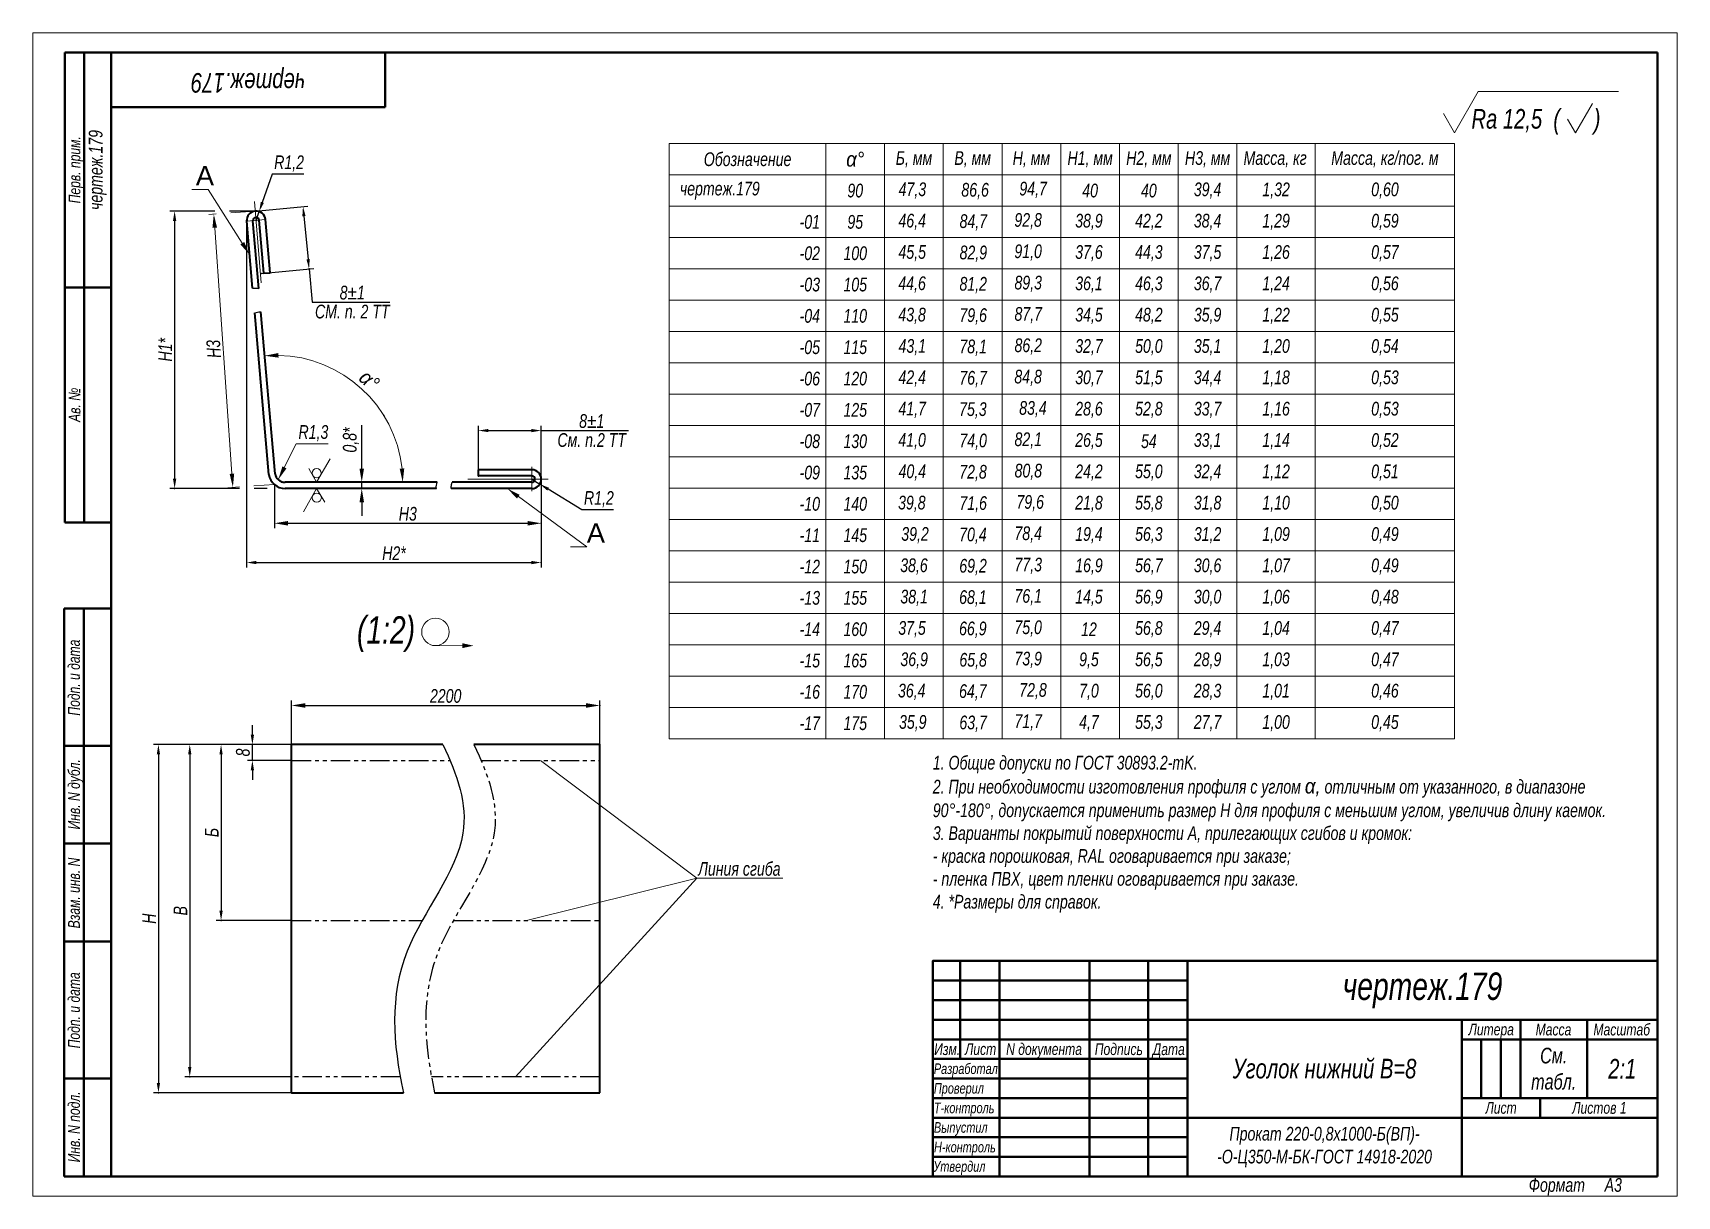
# Model space of a CAD drawing. Header units: millimetres. Extents: x 17332 to 18224, y 974 to 2042.
# Drawn here: x 17771 to 18191, y 973.7 to 1270.7 of the extents above; entities outside this region: 3.
import ezdxf
from ezdxf import colors
from ezdxf.entities.mleader import LeaderData, LeaderLine
from ezdxf.math import Vec2, Vec3

# ---------------------------------------------------------------- set-up
doc = ezdxf.new("R2010")
doc.units = ezdxf.units.MM
doc.linetypes.add('LT_04', pattern=[20, 10, -2, 2, -2, 2, -2])
doc.layers.add('Layer_01', color=7, linetype='Continuous', plot=False)
for name, color, linetype, lineweight in [('Layer_04', 1, 'Continuous', 15), ('Layer_08', 5, 'Continuous', 13), ('Layer_09', 1, 'Continuous', 15), ('Layer_10', 82, 'Continuous', 13), ('Layer_12', 7, 'Continuous', 35), ('Layer_13', 6, 'Continuous', 13), ('Layer_14', 7, 'Continuous', 40)]:
    doc.layers.add(name, color=color, linetype=linetype, lineweight=lineweight)
doc.layers.add('Layer_05', color=6, linetype='Continuous')
doc.styles.get("Standard").update_dxf_attribs({"font": 'arial.ttf'})
doc.styles.add('Style_01', font='ARIALNI.TTF', dxfattribs={"width": 0.9, "height": 3.5})
doc.dimstyles.new('DimStyle_02', dxfattribs={"dimtxt": 3.5, "dimasz": 2.5, "dimexe": 1.25, "dimexo": 0, "dimtad": 1, "dimlfac": 2, "dimtxsty": 'Style_01', "dimcen": 2.5, "dimazin": 3, "dimtfac": 1, "dimtmove": 0, "dimatfit": 3})
doc.dimstyles.new('DimStyle_03', dxfattribs={"dimtxt": 3.5, "dimasz": 3.5, "dimexe": 1.25, "dimexo": 0, "dimtad": 1, "dimdec": 1, "dimlfac": 0.5, "dimtxsty": 'Style_01', "dimcen": 2.5, "dimazin": 3, "dimtfac": 1, "dimtdec": 1, "dimtmove": 0, "dimatfit": 3})
doc.dimstyles.new('DimStyle_04', dxfattribs={"dimtxt": 3.5, "dimasz": 2.5, "dimexe": 1.25, "dimexo": 0, "dimtad": 1, "dimdec": 1, "dimlfac": 0.5, "dimtxsty": 'Style_01', "dimcen": 2.5, "dimazin": 3, "dimtfac": 1, "dimtdec": 1, "dimtmove": 0, "dimatfit": 3})

msp = doc.modelspace()

# ---------------------------------------------------------------- texts
at = {"layer": 'Layer_04', "width": 37, "attachment_point": 5, "style": 'Style_01'}
for insert, char_height in [((17332.1933, 2042.0139), 3.5), ((18224.2848, 2042.1257), 3.5), ((17783.6432, 2040.6257), 6)]:
    msp.add_mtext('{\\fCalibri|b0|i0|c204;\\c0;^J', dxfattribs=dict(at, insert=insert, char_height=char_height))
at = {"layer": 'Layer_04', "insert": (17842.6951, 1168.5183), "char_height": 3.5, "attachment_point": 5, "style": 'Style_01'}
msp.add_mtext('R1,3', dxfattribs=at)
at = {"layer": 'Layer_08', "style": 'Style_01', "width": 0.9}
for s, height, p in [('Rа 12,5  (      )', 5, (18138.5152, 1246.3011)), ('47,3', 3.5, (17992.1872, 1229.0666)), ('86,6', 3.5, (18008.2152, 1228.9273)), ('94,7', 3.5, (18023.0324, 1229.2402)), ('46,4', 3.5, (17992.1436, 1221.0666)), ('84,7', 3.5, (18007.7556, 1220.9273)), ('92,8', 3.5, (18021.7579, 1221.2402)), ('45,5', 3.5, (17992.1436, 1213.0666)), ('82,9', 3.5, (18007.7665, 1212.9273)), ('91,0', 3.5, (18021.7579, 1213.2402)), ('44,6', 3.5, (17992.1133, 1205.068)), ('81,2', 3.5, (18007.7279, 1204.9273)), ('89,3', 3.5, (18021.7749, 1205.2402)), ('43,8', 3.5, (17992.1133, 1197.0666)), ('79,6', 3.5, (18007.7194, 1196.9273)), ('87,7', 3.5, (18021.7858, 1197.2402)), ('43,1', 3.5, (17992.1678, 1189.0666)), ('78,1', 3.5, (18007.7194, 1188.9273)), ('86,2', 3.5, (18021.7858, 1189.2402)), ('42,4', 3.5, (17992.1436, 1181.0666)), ('76,7', 3.5, (18007.7037, 1180.9287)), ('84,8', 3.5, (18021.7579, 1181.2402)), ('41,7', 3.5, (17992.1335, 1173.0801)), ('75,3', 3.5, (18007.6407, 1172.9273)), ('83,4', 3.5, (18022.9888, 1173.2402)), ('41,0', 3.5, (17992.1133, 1165.0666)), ('74,0', 3.5, (18007.7194, 1164.9273)), ('82,1', 3.5, (18021.7858, 1165.2402)), ('40,4', 3.5, (17992.1763, 1157.0666)), ('72,8', 3.5, (18007.6843, 1156.9273)), ('80,8', 3.5, (18021.81, 1157.2402)), ('39,8', 3.5, (17992.0536, 1149.0666)), ('71,6', 3.5, (18007.7146, 1148.9408)), ('79,6', 3.5, (18022.2844, 1149.2402)), ('39,2', 3.5, (17992.8633, 1141.0666)), ('70,4', 3.5, (18007.6673, 1140.9273)), ('78,4', 3.5, (18021.7736, 1141.2402)), ('38,6', 3.5, (17992.5883, 1133.0666)), ('69,2', 3.5, (18007.6855, 1132.9273)), ('77,3', 3.5, (18021.7845, 1133.2402)), ('38,1', 3.5, (17992.6332, 1125.0666)), ('68,1', 3.5, (18007.6576, 1124.9273)), ('76,1', 3.5, (18021.7736, 1125.2415)), ('(1:2)', 7, (17853.8325, 1114.7978)), ('37,5', 3.5, (17992.0972, 1117.0666)), ('66,9', 3.5, (18007.631, 1116.9273)), ('75,0', 3.5, (18021.7652, 1117.2402)), ('36,9', 3.5, (17992.6437, 1109.0666)), ('65,8', 3.5, (18007.7097, 1108.9273)), ('73,9', 3.5, (18021.7652, 1109.2402)), ('36,4', 3.5, (17992.0233, 1101.0666)), ('72,8', 3.5, (18022.9985, 1101.2402)), ('64,7', 3.5, (18007.631, 1100.9287)), ('35,9', 3.5, (17992.2936, 1093.0666)), ('63,7', 3.5, (18007.7049, 1092.9273)), ('71,7', 3.5, (18021.7736, 1093.2536)), ('Литера', 3, (18137.7796, 1014.7978)), ('Масса', 3, (18154.9073, 1014.768)), ('Масштаб', 3, (18169.6752, 1014.7699)), ('Изм.', 3, (18001.2704, 1009.7657)), ('Лист', 3, (18009.1511, 1009.7768)), ('N документа', 3, (18019.6489, 1009.7834)), ('Подпись', 3, (18042.2997, 1009.761)), ('Дата', 3, (18057.0914, 1009.7545)), ('Разработал', 2.7, (18001.1848, 1004.9192)), ('Проверил', 2.7, (18001.1972, 999.9155)), ('Т-контроль', 2.7, (18001.1972, 994.9122)), ('Лист ', 3, (18142.0967, 994.7835)), ('Листов 1', 3, (18164.2565, 994.778)), ('Выпустил', 2.7, (18001.2057, 989.9243)), ('Н-контроль', 2.7, (18001.2297, 984.9112)), ('Утвердил', 2.7, (18001.0577, 979.9645))]:
    msp.add_text(s, height=height, dxfattribs=at).set_placement(p)
for s, p in [('Перв. прим.', (17783.1657, 1227.2177)), ('Ав. №', (17783.1669, 1171.4046)), ('Подп. и дата', (17783.0385, 1096.4203)), ('Инв. N дубл.', (17783.0452, 1067.362)), ('Взам. инв. N', (17783.0366, 1042.1004)), ('Подп. и дата', (17783.0426, 1011.477)), ('Инв. N подл.', (17783.041, 982.3675))]:
    msp.add_text(s, height=3, rotation=90, dxfattribs=at).set_placement(p)
at = {"layer": 'Layer_08', "ltscale": 0.04, "style": 'Style_01', "width": 0.9}
msp.add_text('Линия сгиба', height=3.5, dxfattribs=at).set_placement((17940.9962, 1055.5524))
at = {"layer": 'Layer_08', "attachment_point": 5, "style": 'Style_01'}
for insert, char_height, width, rotation in [((17826.0428, 1258.7417), 5, 70, 180), ((17787.6045, 1235.7417), 3.5, 60, 90)]:
    msp.add_mtext('чертеж.179', dxfattribs=dict(at, insert=insert, char_height=char_height, width=width, rotation=rotation))
at = {"layer": 'Layer_08', "style": 'Style_01'}
for s, insert, char_height, width, attachment_point in [('Обозначение', (17953.6062, 1238.4683), 3.5, 40, 5), ('{\\fArial|b0|i1|c0|p34;\\H1.08333x;α%%D}', (17981.1062, 1238.4683), 3.5, 15, 5), ('Б, мм', (17996.1062, 1238.4683), 3.5, 15, 5), ('В, мм', (18011.1062, 1238.4683), 3.5, 15, 5), ('Н, мм', (18026.1062, 1238.4683), 3.5, 15, 5), ('Н1, мм', (18041.1062, 1238.4683), 3.5, 15, 5), ('Н2, мм', (18056.1062, 1238.4683), 3.5, 15, 5), ('Н3, мм', (18071.1062, 1238.4683), 3.5, 15, 5), ('Масса, кг', (18088.3637, 1238.4683), 3.5, 19.5151, 5), ('Масса, кг/пог. м', (18116.4103, 1238.4683), 3.5, 35.608231, 5), ('чертеж.179', (17936.3188, 1230.4683), 3.5, 40, 4), ('\\pxsm0.6;90', (17981.1062, 1230.4683), 3.5, 15, 5), ('\\pxsm0.6;40', (18041.1062, 1230.4683), 3.5, 15, 5), ('\\pxsm0.6;40', (18056.1062, 1230.4683), 3.5, 15, 5), ('\\pxsm0.6;39,4', (18071.1062, 1230.4683), 3.5, 15, 5), ('\\pxsm0.6;1,32', (18088.6062, 1230.4683), 3.5, 20, 5), ('\\pxsm0.6;0,60', (18116.4103, 1230.4683), 3.5, 35.608231, 5), ('\\pxr0.42857,qr;-01', (17953.6062, 1222.4683), 3.5, 40, 5), ('\\pxsm0.6;95', (17981.1062, 1222.4683), 3.5, 15, 5), ('\\pxsm0.6;38,9', (18040.802, 1222.4683), 3.5, 15, 5), ('\\pxsm0.6;42,2', (18056.1062, 1222.4683), 3.5, 15, 5), ('\\pxsm0.6;38,4', (18071.1062, 1222.4683), 3.5, 15, 5), ('\\pxsm0.6;1,29', (18088.6062, 1222.4683), 3.5, 20, 5), ('\\pxsm0.6;0,59', (18116.4103, 1222.4683), 3.5, 35.608231, 5), ('\\pxr0.42857,qr;-02', (17953.6062, 1214.4683), 3.5, 40, 5), ('\\pxsm0.6;100', (17981.1062, 1214.4683), 3.5, 15, 5), ('\\pxsm0.6;37,6', (18040.802, 1214.4683), 3.5, 15, 5), ('\\pxsm0.6;44,3', (18056.1062, 1214.4683), 3.5, 15, 5), ('\\pxsm0.6;37,5', (18071.1062, 1214.4683), 3.5, 15, 5), ('\\pxsm0.6;1,26', (18088.6062, 1214.4683), 3.5, 20, 5), ('\\pxsm0.6;0,57', (18116.4103, 1214.4683), 3.5, 35.608231, 5), ('\\pxr0.42857,qr;-03', (17953.6062, 1206.4683), 3.5, 40, 5), ('\\pxsm0.6;105', (17981.1062, 1206.4683), 3.5, 15, 5), ('\\pxsm0.6;36,1', (18040.802, 1206.4683), 3.5, 15, 5), ('\\pxsm0.6;46,3', (18056.1062, 1206.4683), 3.5, 15, 5), ('\\pxsm0.6;36,7', (18071.1062, 1206.4683), 3.5, 15, 5), ('\\pxsm0.6;1,24', (18088.6062, 1206.4683), 3.5, 20, 5), ('\\pxsm0.6;0,56', (18116.4103, 1206.4683), 3.5, 35.608231, 5), ('\\pxr0.42857,qr;-04', (17953.6062, 1198.4683), 3.5, 40, 5), ('\\pxsm0.6;110', (17981.1062, 1198.4683), 3.5, 15, 5), ('\\pxsm0.6;34,5', (18040.802, 1198.4683), 3.5, 15, 5), ('\\pxsm0.6;48,2', (18056.1062, 1198.4683), 3.5, 15, 5), ('\\pxsm0.6;35,9', (18071.1062, 1198.4683), 3.5, 15, 5), ('\\pxsm0.6;1,22', (18088.6062, 1198.4683), 3.5, 20, 5), ('\\pxsm0.6;0,55', (18116.4103, 1198.4683), 3.5, 35.608231, 5), ('\\pxr0.42857,qr;-05', (17953.6062, 1190.4683), 3.5, 40, 5), ('\\pxsm0.6;115', (17981.1062, 1190.4683), 3.5, 15, 5), ('\\pxsm0.6;32,7', (18040.802, 1190.4683), 3.5, 15, 5), ('\\pxsm0.6;50,0', (18056.1062, 1190.4683), 3.5, 15, 5), ('\\pxsm0.6;35,1', (18071.1062, 1190.4683), 3.5, 15, 5), ('\\pxsm0.6;1,20', (18088.6062, 1190.4683), 3.5, 20, 5), ('\\pxsm0.6;0,54', (18116.4103, 1190.4683), 3.5, 35.608231, 5), ('\\pxsm0.6;30,7', (18040.802, 1182.4683), 3.5, 15, 5), ('\\pxsm0.6;51,5', (18056.1062, 1182.4683), 3.5, 15, 5), ('\\pxsm0.6;34,4', (18071.1062, 1182.4683), 3.5, 15, 5), ('\\pxsm0.6;1,18', (18088.6062, 1182.4683), 3.5, 20, 5), ('\\pxsm0.6;0,53', (18116.4103, 1182.4683), 3.5, 35.608231, 5), ('\\pxr0.42857,qr;-06', (17953.6062, 1182.4683), 3.5, 40, 5), ('\\pxsm0.6;120', (17981.1062, 1182.4683), 3.5, 15, 5), ('\\pxr0.42857,qr;-07', (17953.6062, 1174.4683), 3.5, 40, 5), ('\\pxsm0.6;125', (17981.1062, 1174.4683), 3.5, 15, 5), ('\\pxsm0.6;28,6', (18040.802, 1174.4683), 3.5, 15, 5), ('\\pxsm0.6;52,8', (18056.1062, 1174.4683), 3.5, 15, 5), ('\\pxsm0.6;33,7', (18071.1062, 1174.4683), 3.5, 15, 5), ('\\pxsm0.6;1,16', (18088.6062, 1174.4683), 3.5, 20, 5), ('\\pxsm0.6;0,53', (18116.4103, 1174.4683), 3.5, 35.608231, 5), ('\\pxr0.42857,qr;-08', (17953.6062, 1166.4683), 3.5, 40, 5), ('\\pxsm0.6;130', (17981.1062, 1166.4683), 3.5, 15, 5), ('\\pxsm0.6;26,5', (18040.802, 1166.4683), 3.5, 15, 5), ('\\pxsm0.6;54', (18056.1062, 1166.4683), 3.5, 15, 5), ('\\pxsm0.6;33,1', (18071.1062, 1166.4683), 3.5, 15, 5), ('\\pxsm0.6;1,14', (18088.6062, 1166.4683), 3.5, 20, 5), ('\\pxsm0.6;0,52', (18116.4103, 1166.4683), 3.5, 35.608231, 5), ('\\pxr0.42857,qr;-09', (17953.6062, 1158.4683), 3.5, 40, 5), ('\\pxsm0.6;135', (17981.1062, 1158.4683), 3.5, 15, 5), ('\\pxsm0.6;24,2', (18040.802, 1158.4683), 3.5, 15, 5), ('\\pxsm0.6;55,0', (18056.1062, 1158.4683), 3.5, 15, 5), ('\\pxsm0.6;32,4', (18071.1062, 1158.4683), 3.5, 15, 5), ('\\pxsm0.6;1,12', (18088.6062, 1158.4683), 3.5, 20, 5), ('\\pxsm0.6;0,51', (18116.4103, 1158.4683), 3.5, 35.608231, 5), ('\\pxr0.42857,qr;-10', (17953.6062, 1150.4683), 3.5, 40, 5), ('\\pxsm0.6;140', (17981.1062, 1150.4683), 3.5, 15, 5), ('\\pxsm0.6;21,8', (18040.802, 1150.4683), 3.5, 15, 5), ('\\pxsm0.6;55,8', (18056.1062, 1150.4683), 3.5, 15, 5), ('\\pxsm0.6;31,8', (18071.1062, 1150.4683), 3.5, 15, 5), ('\\pxsm0.6;1,10', (18088.6062, 1150.4683), 3.5, 20, 5), ('\\pxsm0.6;0,50', (18116.4103, 1150.4683), 3.5, 35.608231, 5), ('\\pxr0.42857,qr;-11', (17953.6062, 1142.4683), 3.5, 40, 5), ('\\pxsm0.6;145', (17981.1062, 1142.4683), 3.5, 15, 5), ('\\pxsm0.6;19,4', (18040.802, 1142.4683), 3.5, 15, 5), ('\\pxsm0.6;56,3', (18056.1062, 1142.4683), 3.5, 15, 5), ('\\pxsm0.6;31,2', (18071.1062, 1142.4683), 3.5, 15, 5), ('\\pxsm0.6;1,09', (18088.6062, 1142.4683), 3.5, 20, 5), ('\\pxsm0.6;0,49', (18116.4103, 1142.4683), 3.5, 35.608231, 5), ('\\pxr0.42857,qr;-12', (17953.6062, 1134.4683), 3.5, 40, 5), ('\\pxsm0.6;150', (17981.1062, 1134.4683), 3.5, 15, 5), ('\\pxsm0.6;16,9', (18040.802, 1134.4683), 3.5, 15, 5), ('\\pxsm0.6;56,7', (18056.1062, 1134.4683), 3.5, 15, 5), ('\\pxsm0.6;30,6', (18071.1062, 1134.4683), 3.5, 15, 5), ('\\pxsm0.6;1,07', (18088.6062, 1134.4683), 3.5, 20, 5), ('\\pxsm0.6;0,49', (18116.4103, 1134.4683), 3.5, 35.608231, 5), ('\\pxr0.42857,qr;-13', (17953.6062, 1126.4683), 3.5, 40, 5), ('\\pxsm0.6;155', (17981.1062, 1126.4683), 3.5, 15, 5), ('\\pxsm0.6;14,5', (18040.802, 1126.4683), 3.5, 15, 5), ('\\pxsm0.6;56,9', (18056.1062, 1126.4683), 3.5, 15, 5), ('\\pxsm0.6;30,0', (18071.1062, 1126.4683), 3.5, 15, 5), ('\\pxsm0.6;1,06', (18088.6062, 1126.4683), 3.5, 20, 5), ('\\pxsm0.6;0,48', (18116.4103, 1126.4683), 3.5, 35.608231, 5), ('\\pxr0.42857,qr;-14', (17953.6062, 1118.4683), 3.5, 40, 5), ('\\pxsm0.6;160', (17981.1062, 1118.4683), 3.5, 15, 5), ('\\pxsm0.6;12', (18040.802, 1118.4683), 3.5, 15, 5), ('\\pxsm0.6;56,8', (18056.1062, 1118.4683), 3.5, 15, 5), ('\\pxsm0.6;29,4', (18071.1062, 1118.4683), 3.5, 15, 5), ('\\pxsm0.6;1,04', (18088.6062, 1118.4683), 3.5, 20, 5), ('\\pxsm0.6;0,47', (18116.4103, 1118.4683), 3.5, 35.608231, 5), ('\\pxr0.42857,qr;-15', (17953.6062, 1110.4683), 3.5, 40, 5), ('\\pxsm0.6;165', (17981.1062, 1110.4683), 3.5, 15, 5), ('\\pxsm0.6;9,5', (18040.802, 1110.4683), 3.5, 15, 5), ('\\pxsm0.6;56,5', (18056.1062, 1110.4683), 3.5, 15, 5), ('\\pxsm0.6;28,9', (18071.1062, 1110.4683), 3.5, 15, 5), ('\\pxsm0.6;1,03', (18088.6062, 1110.4683), 3.5, 20, 5), ('\\pxsm0.6;0,47', (18116.4103, 1110.4683), 3.5, 35.608231, 5), ('\\pxr0.42857,qr;-16', (17953.6062, 1102.4683), 3.5, 40, 5), ('\\pxsm0.6;170', (17981.1062, 1102.4683), 3.5, 15, 5), ('\\pxsm0.6;7,0', (18040.802, 1102.4683), 3.5, 15, 5), ('\\pxsm0.6;56,0', (18056.1062, 1102.4683), 3.5, 15, 5), ('\\pxsm0.6;28,3', (18071.1062, 1102.4683), 3.5, 15, 5), ('\\pxsm0.6;1,01', (18088.6062, 1102.4683), 3.5, 20, 5), ('\\pxsm0.6;0,46', (18116.4103, 1102.4683), 3.5, 35.608231, 5), ('\\pxr0.42857,qr;-17', (17953.6062, 1094.4683), 3.5, 40, 5), ('\\pxsm0.6;175', (17981.1062, 1094.4683), 3.5, 15, 5), ('\\pxsm0.6;4,7', (18040.802, 1094.4683), 3.5, 15, 5), ('\\pxsm0.6;55,3', (18056.1062, 1094.4683), 3.5, 15, 5), ('\\pxsm0.6;27,7', (18071.1062, 1094.4683), 3.5, 15, 5), ('\\pxsm0.6;1,00', (18088.6062, 1094.4683), 3.5, 20, 5), ('\\pxsm0.6;0,45', (18116.4103, 1094.4683), 3.5, 35.608231, 5), ('чертеж.179', (18126.0028, 1026.2734), 7, 120.079998, 5), ('Уголок нижний B=8', (18100.9861, 1006.26), 5, 70.046667, 5), ('Cм. табл.', (18159.5251, 1006.26), 4, 17.011333, 5), ('2:1', (18177.0368, 1006.26), 5, 18.011998, 5), ('Прокат 220-0,8х1000-Б(ВП)-\\P-О-Ц350-М-БК-ГОСТ 14918-2020', (18100.9861, 986.2467), 3.5, 70.046667, 5), ('Формат     А3', (18153.1403, 978.335), 3.5, 32.951458, 1)]:
    msp.add_mtext(s, dxfattribs=dict(at, insert=insert, char_height=char_height, width=width, attachment_point=attachment_point))
at = {"layer": 'Layer_08', "insert": (18000.9195, 1046.111), "char_height": 3.5, "attachment_point": 7, "style": 'Style_01'}
msp.add_mtext_dynamic_manual_height_columns('1. Общие допуски по ГОСТ 30893.2-mK.\\P2. При необходимости изготовления профиля с углом {\\fArial|b0|i1|c0|p34;\\H1.08333x;α,} отличным от указанного, в диапазоне 90%%D-180%%D, допускается применить размер H для профиля с меньшим углом, увеличив длину каемок. \\P3. Варианты покрытий поверхности А, прилегающих сгибов и кромок:\\P- краска порошковая, RAL оговаривается при заказе;\\P- пленка ПВХ, цвет пленки оговаривается при заказе.\\P\\pxb0.25,ql;4. *Размеры для справок.', width=174.621394, gutter_width=70, heights=[66.3287], dxfattribs=at)
at = {"layer": 'Layer_09', "insert": (17817.2413, 1190.0267), "char_height": 3.5, "attachment_point": 5, "rotation": 93.998375, "style": 'Style_01'}
msp.add_mtext('H3', dxfattribs=at)

# ---------------------------------------------------------------- blocks, each defined once
blk = doc.blocks.new('*D11283')
at = {"layer": 'Layer_01', "color": 0, "ltscale": 0.04}
for p in [(17828.7, 1206.3), (17830.97, 1180.28), (17860.69, 1173.02), (17834.56, 1156), (17855.05, 1156)]:
    blk.add_point(p, dxfattribs=at)
at = {"layer": 'Layer_09', "color": 0, "lineweight": -2, "ltscale": 0.04}
blk.add_line((17855.05, 1156), (17866.77, 1156), dxfattribs=at)
at = {"layer": 'Layer_09', "color": 0, "ltscale": 0.04}
blk.add_arc((17833.1, 1156), 32.42, 6.1891, 88.8109, dxfattribs=at)
for points in [[(17833.79, 1187.83), (17833.75, 1189), (17830.27, 1188.3)], [(17865.91, 1159.53), (17864.74, 1159.47), (17865.52, 1156)]]:
    blk.add_solid(points, dxfattribs=at)
at = {"layer": 'Layer_09', "color": 0, "ltscale": 0.04, "insert": (17856.98, 1182.06), "char_height": 3.5, "attachment_point": 5, "rotation": 317.5, "style": 'Style_01'}
blk.add_mtext('{\\fArial|b0|i1|c0|p34;\\H1.08333x;α%%D}', dxfattribs=at)
blk = doc.blocks.new('*D11322')
at = {"layer": 'Layer_01', "color": 0}
for p in [(17837.11, 1089.02), (17803.11, 1000.15), (17837.11, 1000.15)]:
    blk.add_point(p, dxfattribs=at)
at = {"layer": 'Layer_04', "color": 0, "lineweight": -2}
for p, q in [((17837.11, 1089.02), (17801.86, 1089.02)), ((17803.11, 1086.52), (17803.11, 1002.65)), ((17837.11, 1000.15), (17801.86, 1000.15))]:
    blk.add_line(p, q, dxfattribs=at)
at = {"layer": 'Layer_04', "color": 0}
for points in [[(17802.69, 1086.52), (17803.53, 1086.52), (17803.11, 1089.02)], [(17802.69, 1002.65), (17803.53, 1002.65), (17803.11, 1000.15)]]:
    blk.add_solid(points, dxfattribs=at)
at = {"layer": 'Layer_04', "color": 0, "insert": (17800.73, 1044.58), "char_height": 3.5, "attachment_point": 5, "rotation": 90, "style": 'Style_01'}
blk.add_mtext('H', dxfattribs=at)
blk = doc.blocks.new('*D11287')
at = {"layer": 'Layer_01', "color": 0}
for p in [(17837.11, 1089.02), (17819.11, 1044.12), (17837.11, 1044.12)]:
    blk.add_point(p, dxfattribs=at)
at = {"layer": 'Layer_04', "color": 0, "lineweight": -2}
for p, q in [((17837.11, 1089.02), (17817.86, 1089.02)), ((17819.11, 1086.52), (17819.11, 1046.62)), ((17837.11, 1044.12), (17817.86, 1044.12))]:
    blk.add_line(p, q, dxfattribs=at)
at = {"layer": 'Layer_04', "color": 0}
for points in [[(17818.69, 1086.52), (17819.53, 1086.52), (17819.11, 1089.02)], [(17818.69, 1046.62), (17819.53, 1046.62), (17819.11, 1044.12)]]:
    blk.add_solid(points, dxfattribs=at)
at = {"layer": 'Layer_04', "color": 0, "insert": (17816.73, 1066.57), "char_height": 3.5, "attachment_point": 5, "rotation": 90, "style": 'Style_01'}
blk.add_mtext('Б', dxfattribs=at)
blk = doc.blocks.new('*D11323')
at = {"layer": 'Layer_01', "color": 0}
for p in [(17837.11, 1089.02), (17811.11, 1004.18), (17837.11, 1004.18)]:
    blk.add_point(p, dxfattribs=at)
at = {"layer": 'Layer_04', "color": 0, "lineweight": -2}
for p, q in [((17837.11, 1089.02), (17809.86, 1089.02)), ((17811.11, 1086.52), (17811.11, 1006.68)), ((17837.11, 1004.18), (17809.86, 1004.18))]:
    blk.add_line(p, q, dxfattribs=at)
at = {"layer": 'Layer_04', "color": 0}
for points in [[(17810.69, 1086.52), (17811.53, 1086.52), (17811.11, 1089.02)], [(17810.69, 1006.68), (17811.53, 1006.68), (17811.11, 1004.18)]]:
    blk.add_solid(points, dxfattribs=at)
at = {"layer": 'Layer_04', "color": 0, "insert": (17808.73, 1046.6), "char_height": 3.5, "attachment_point": 5, "rotation": 90, "style": 'Style_01'}
blk.add_mtext('B', dxfattribs=at)
blk = doc.blocks.new('*D11324')
at = {"layer": 'Layer_01', "color": 0}
for p in [(17827.11, 1089.02), (17837.11, 1089.02), (17837.11, 1084.99)]:
    blk.add_point(p, dxfattribs=at)
at = {"layer": 'Layer_04', "color": 0, "lineweight": -2}
for p, q in [((17827.11, 1091.52), (17827.11, 1094.02)), ((17837.11, 1089.02), (17825.86, 1089.02)), ((17827.11, 1084.99), (17827.11, 1089.02)), ((17837.11, 1084.99), (17825.86, 1084.99)), ((17827.11, 1082.49), (17827.11, 1079.99))]:
    blk.add_line(p, q, dxfattribs=at)
at = {"layer": 'Layer_04', "color": 0}
for points in [[(17826.69, 1091.52), (17827.53, 1091.52), (17827.11, 1089.02)], [(17826.69, 1082.49), (17827.53, 1082.49), (17827.11, 1084.99)]]:
    blk.add_solid(points, dxfattribs=at)
at = {"layer": 'Layer_04', "color": 0, "insert": (17824.7, 1087), "char_height": 3.5, "attachment_point": 5, "rotation": 90, "style": 'Style_01'}
blk.add_mtext('8', dxfattribs=at)
blk = doc.blocks.new('*D11325')
at = {"layer": 'Layer_01', "color": 0}
for p in [(17828.05, 1225.25), (17807.25, 1154.4), (17835.47, 1154.4)]:
    blk.add_point(p, dxfattribs=at)
at = {"layer": 'Layer_04', "color": 0, "lineweight": -2}
for p, q in [((17817.48, 1225.25), (17806, 1225.25)), ((17807.25, 1222.75), (17807.25, 1156.9)), ((17828.05, 1225.25), (17821.23, 1225.25)), ((17823.78, 1154.4), (17806, 1154.4)), ((17830.85, 1154.4), (17827.53, 1154.4)), ((17835.47, 1154.4), (17834.6, 1154.4))]:
    blk.add_line(p, q, dxfattribs=at)
at = {"layer": 'Layer_04', "color": 0}
for points in [[(17806.83, 1222.75), (17807.67, 1222.75), (17807.25, 1225.25)], [(17806.83, 1156.9), (17807.67, 1156.9), (17807.25, 1154.4)]]:
    blk.add_solid(points, dxfattribs=at)
at = {"layer": 'Layer_04', "color": 0, "insert": (17804.87, 1189.83), "char_height": 3.5, "attachment_point": 5, "rotation": 90, "style": 'Style_01'}
blk.add_mtext('H1*', dxfattribs=at)
blk = doc.blocks.new('*D11326')
at = {"layer": 'Layer_01', "color": 0}
for p in [(17825.65, 1222.85), (17900.9, 1156.8), (17900.9, 1135.51)]:
    blk.add_point(p, dxfattribs=at)
at = {"layer": 'Layer_04', "color": 0, "lineweight": -2}
for p, q in [((17825.65, 1222.85), (17825.65, 1134.26)), ((17900.9, 1156.8), (17900.9, 1134.26)), ((17828.15, 1135.51), (17898.4, 1135.51))]:
    blk.add_line(p, q, dxfattribs=at)
at = {"layer": 'Layer_04', "color": 0}
for points in [[(17828.15, 1135.93), (17828.15, 1135.09), (17825.65, 1135.51)], [(17898.4, 1135.93), (17898.4, 1135.09), (17900.9, 1135.51)]]:
    blk.add_solid(points, dxfattribs=at)
at = {"layer": 'Layer_04', "color": 0, "insert": (17863.28, 1137.89), "char_height": 3.5, "attachment_point": 5, "style": 'Style_01'}
blk.add_mtext('H2*', dxfattribs=at)
blk = doc.blocks.new('*D11320')
at = {"layer": 'Layer_01', "color": 0}
for p in [(17884.9, 1169.2), (17884.9, 1157.6), (17900.9, 1156.8)]:
    blk.add_point(p, dxfattribs=at)
at = {"layer": 'Layer_04', "color": 0, "lineweight": -2}
for p, q in [((17884.9, 1157.6), (17884.9, 1170.45)), ((17887.4, 1169.2), (17898.4, 1169.2)), ((17900.9, 1156.8), (17900.9, 1170.45)), ((17900.9, 1169.2), (17923.17, 1169.2))]:
    blk.add_line(p, q, dxfattribs=at)
at = {"layer": 'Layer_04', "color": 0}
for points in [[(17887.4, 1169.62), (17887.4, 1168.79), (17884.9, 1169.2)], [(17898.4, 1169.62), (17898.4, 1168.79), (17900.9, 1169.2)]]:
    blk.add_solid(points, dxfattribs=at)
at = {"layer": 'Layer_04', "color": 0, "char_height": 3.5, "attachment_point": 5, "style": 'Style_01'}
for s, insert in [('8%%P1', (17913.79, 1171.62)), ('См. п.2 ТТ', (17913.79, 1166.77))]:
    blk.add_mtext(s, dxfattribs=dict(at, insert=insert))
blk = doc.blocks.new('*D11321')
at = {"layer": 'Layer_01', "color": 0}
for p in [(17827.84, 1225.24), (17841.58, 1210.49), (17829.38, 1209.31)]:
    blk.add_point(p, dxfattribs=at)
at = {"layer": 'Layer_04', "color": 0, "lineweight": -2}
for p, q in [((17827.84, 1225.24), (17841.29, 1226.54)), ((17840.28, 1223.93), (17841.34, 1212.98)), ((17829.38, 1209.31), (17842.83, 1210.61)), ((17841.58, 1210.49), (17842.4, 1202)), ((17842.4, 1202), (17862.24, 1202))]:
    blk.add_line(p, q, dxfattribs=at)
at = {"layer": 'Layer_04', "color": 0}
for points in [[(17840.7, 1223.97), (17839.87, 1223.89), (17840.04, 1226.42)], [(17841.76, 1213.02), (17840.93, 1212.94), (17841.58, 1210.49)]]:
    blk.add_solid(points, dxfattribs=at)
at = {"layer": 'Layer_04', "color": 0, "char_height": 3.5, "attachment_point": 5, "style": 'Style_01'}
for s, insert in [('8%%P1', (17852.63, 1204.41)), ('СМ. п. 2 ТТ', (17852.63, 1199.57))]:
    blk.add_mtext(s, dxfattribs=dict(at, insert=insert))
blk = doc.blocks.new('*D11284')
at = {"layer": 'Layer_01', "color": 0}
for p in [(17828.05, 1222.85), (17828.84, 1225.12)]:
    blk.add_point(p, dxfattribs=at)
at = {"layer": 'Layer_04', "color": 0, "lineweight": -2}
for p, q in [((17832.13, 1234.64), (17829.65, 1227.48)), ((17840.22, 1234.64), (17832.13, 1234.64)), ((17828.05, 1222.85), (17828.84, 1225.12))]:
    blk.add_line(p, q, dxfattribs=at)
at = {"layer": 'Layer_04', "color": 0}
blk.add_solid([(17829.26, 1227.61), (17830.05, 1227.34), (17828.84, 1225.12)], dxfattribs=at)
at = {"layer": 'Layer_04', "color": 0, "insert": (17836.49, 1237.38), "char_height": 3.5, "attachment_point": 5, "style": 'Style_01'}
blk.add_mtext('R1,2', dxfattribs=at)
blk = doc.blocks.new('*D11285')
at = {"layer": 'Layer_01', "color": 0}
for p in [(17898.5, 1156.8), (17900.54, 1155.54)]:
    blk.add_point(p, dxfattribs=at)
at = {"layer": 'Layer_04', "color": 0, "lineweight": -2}
for p, q in [((17898.5, 1156.8), (17900.54, 1155.54)), ((17911.26, 1148.93), (17902.67, 1154.23)), ((17919.35, 1148.93), (17911.26, 1148.93))]:
    blk.add_line(p, q, dxfattribs=at)
at = {"layer": 'Layer_04', "color": 0}
blk.add_solid([(17902.89, 1154.59), (17902.45, 1153.88), (17900.54, 1155.54)], dxfattribs=at)
at = {"layer": 'Layer_04', "color": 0, "insert": (17915.62, 1151.67), "char_height": 3.5, "attachment_point": 5, "style": 'Style_01'}
blk.add_mtext('R1,2', dxfattribs=at)
blk = doc.blocks.new('*D11286')
at = {"layer": 'Layer_01', "color": 0}
for p in [(17859.58, 1156), (17855.05, 1154.4), (17855.99, 1154.4)]:
    blk.add_point(p, dxfattribs=at)
at = {"layer": 'Layer_04', "color": 0, "lineweight": -2}
for p, q in [((17855.05, 1159.5), (17855.05, 1170.59)), ((17859.58, 1156), (17853.8, 1156)), ((17855.05, 1154.4), (17855.05, 1156)), ((17855.99, 1154.4), (17853.8, 1154.4)), ((17855.05, 1150.9), (17855.05, 1147.4))]:
    blk.add_line(p, q, dxfattribs=at)
at = {"layer": 'Layer_04', "color": 0}
for points in [[(17854.47, 1159.5), (17855.63, 1159.5), (17855.05, 1156)], [(17854.47, 1150.9), (17855.63, 1150.9), (17855.05, 1154.4)]]:
    blk.add_solid(points, dxfattribs=at)
at = {"layer": 'Layer_04', "color": 0, "insert": (17852.31, 1166.8), "char_height": 3.5, "attachment_point": 5, "rotation": 90, "style": 'Style_01'}
blk.add_mtext('0,8*', dxfattribs=at)
blk = doc.blocks.new('*D11327')
at = {"layer": 'Layer_01', "color": 0}
for p in [(17915.86, 1099.02), (17837.11, 1089.02), (17915.86, 1089.02)]:
    blk.add_point(p, dxfattribs=at)
at = {"layer": 'Layer_04', "color": 0, "lineweight": -2}
for p, q in [((17837.11, 1089.02), (17837.11, 1100.27)), ((17840.61, 1099.02), (17912.36, 1099.02)), ((17915.86, 1089.02), (17915.86, 1100.27))]:
    blk.add_line(p, q, dxfattribs=at)
at = {"layer": 'Layer_04', "color": 0}
for points in [[(17840.61, 1099.6), (17840.61, 1098.43), (17837.11, 1099.02)], [(17912.36, 1099.6), (17912.36, 1098.43), (17915.86, 1099.02)]]:
    blk.add_solid(points, dxfattribs=at)
at = {"layer": 'Layer_04', "color": 0, "insert": (17876.48, 1101.43), "char_height": 3.5, "attachment_point": 5, "style": 'Style_01'}
blk.add_mtext('2200', dxfattribs=at)
blk = doc.blocks.new('*D11339')
at = {"layer": 'Layer_01', "color": 0}
for p in [(17832.72, 1155.43), (17900.9, 1156.8), (17900.9, 1145.53)]:
    blk.add_point(p, dxfattribs=at)
at = {"layer": 'Layer_09', "color": 0, "lineweight": -2}
for p, q in [((17832.72, 1155.43), (17832.72, 1144.28)), ((17900.9, 1156.8), (17900.9, 1149.93)), ((17836.22, 1145.53), (17897.4, 1145.53)), ((17900.9, 1146.18), (17900.9, 1144.28))]:
    blk.add_line(p, q, dxfattribs=at)
at = {"layer": 'Layer_09', "color": 0}
for points in [[(17836.22, 1146.12), (17836.22, 1144.95), (17832.72, 1145.53)], [(17897.4, 1146.12), (17897.4, 1144.95), (17900.9, 1145.53)]]:
    blk.add_solid(points, dxfattribs=at)
at = {"layer": 'Layer_09', "color": 0, "insert": (17866.81, 1147.94), "char_height": 3.5, "attachment_point": 5, "style": 'Style_01'}
blk.add_mtext('H3', dxfattribs=at)

# ---------------------------------------------------------------- dimensions: what is measured, and where the dimension line sits
at = {"layer": 'Layer_04'}
for center, mpoint, picture, middle in [((17828.0532, 1222.8466), (17828.8369, 1225.1151), '*D11284', (17836.4882, 1234.6435)), ((17898.4968, 1156.8049), (17900.5394, 1155.5448), '*D11285', (17915.6204, 1148.9305))]:
    dim = msp.add_radius_dim(center=center, mpoint=mpoint, dimstyle='DimStyle_04', dxfattribs=at)
    dim.commit()
    dim.dimension.update_dxf_attribs({"geometry": picture, "text_midpoint": middle, "dimtype": 164})
for base, p1, p2, angle, text, dimstyle, picture, middle, dimtype in [((17841.5811, 1210.4907), (17827.844, 1225.2375), (17829.3843, 1209.3111), 275.524021, '<>%%P1\\XСМ. п. 2 ТТ', 'DimStyle_04', '*D11321', (17852.6317, 1202.0028), 161), ((17855.0484, 1154.4049), (17859.5827, 1156.0049), (17855.991, 1154.4049), 90, '<>*', 'DimStyle_03', '*D11286', (17855.0484, 1166.7992), 160)]:
    dim = msp.add_linear_dim(base=base, p1=p1, p2=p2, angle=angle, text=text, dimstyle=dimstyle, dxfattribs=at)
    dim.commit()
    dim.dimension.update_dxf_attribs({"geometry": picture, "text_midpoint": middle, "dimtype": dimtype})
dim = msp.add_linear_dim(base=(17807.2498, 1154.4049), p1=(17828.0532, 1225.2466), p2=(17835.474, 1154.4049), angle=90, text='H1*', dimstyle='DimStyle_02', override={"dimlim": 1, "dimtm": 1}, dxfattribs=at)
dim.commit()
dim.dimension.update_dxf_attribs({"geometry": '*D11325', "text_midpoint": (17804.8676, 1189.8258)})
for base, p1, p2, text, dimstyle, picture, middle in [((17900.8968, 1135.5087), (17825.6532, 1222.8466), (17900.8968, 1156.8049), 'H2*', 'DimStyle_02', '*D11326', (17863.275, 1137.8909)), ((17915.8561, 1099.0165), (17837.1085, 1089.0165), (17915.8561, 1089.0165), '2200', 'DimStyle_03', '*D11327', (17876.4823, 1101.4285))]:
    dim = msp.add_linear_dim(base=base, p1=p1, p2=p2, text=text, dimstyle=dimstyle, dxfattribs=at)
    dim.commit()
    dim.dimension.update_dxf_attribs({"geometry": picture, "text_midpoint": middle})
dim = msp.add_linear_dim(base=(17884.8968, 1169.2049), p1=(17900.8968, 1156.8049), p2=(17884.8968, 1157.6049), text='<>%%P1\\XСм. п.2 ТТ', dimstyle='DimStyle_04', dxfattribs=at)
dim.commit()
dim.dimension.update_dxf_attribs({"geometry": '*D11320', "text_midpoint": (17913.7853, 1169.2049), "dimtype": 160})
for base, p1, p2, text, picture, middle in [((17827.1085, 1089.0165), (17837.1085, 1084.9882), (17837.1085, 1089.0165), '8', '*D11324', (17824.6965, 1087.0024)), ((17803.1085, 1000.1476), (17837.1085, 1089.0165), (17837.1085, 1000.1476), 'H', '*D11322', (17800.7335, 1044.5821)), ((17811.1085, 1004.1759), (17837.1085, 1089.0165), (17837.1085, 1004.1759), 'B', '*D11323', (17808.7335, 1046.5962)), ((17819.1085, 1044.1153), (17837.1085, 1089.0165), (17837.1085, 1044.1153), 'Б', '*D11287', (17816.7335, 1066.5659))]:
    dim = msp.add_linear_dim(base=base, p1=p1, p2=p2, angle=90, text=text, dimstyle='DimStyle_02', dxfattribs=at)
    dim.commit()
    dim.dimension.update_dxf_attribs({"geometry": picture, "text_midpoint": middle})
at = {"layer": 'Layer_09', "ltscale": 0.04}
dim = msp.add_angular_dim_2l(base=(17860.6889, 1173.0232), line1=((17834.5641, 1156.0049), (17855.0484, 1156.0049)), line2=((17828.6982, 1206.2952), (17830.9745, 1180.277)), text='{\\fArial|b0|i1|c0|p34;\\H1.08333x;α%%D}', dimstyle='DimStyle_02', override={"dimasz": 3.5, "dimgap": 1, "dimdec": 1, "dimlfac": 1, "dimlwd": -1}, dxfattribs=at)
dim.commit()
dim.dimension.update_dxf_attribs({"geometry": '*D11283', "text_midpoint": (17856.9762, 1182.0633)})
at = {"layer": 'Layer_09'}
dim = msp.add_linear_dim(base=(17900.8968, 1145.5318), p1=(17832.7234, 1155.431), p2=(17900.8968, 1156.8049), text='H3', dimstyle='DimStyle_03', dxfattribs=at)
dim.commit()
dim.dimension.update_dxf_attribs({"geometry": '*D11339', "text_midpoint": (17866.8101, 1147.9438)})

# ---------------------------------------------------------------- linework, layer by layer
at = {"layer": 'Layer_04'}
for p, q in [((17838.3324, 1165.7828), (17833.721, 1156.6848)), ((17846.4328, 1165.7828), (17838.3324, 1165.7828)), ((17834.4443, 1158.1119), (17835.1677, 1159.5391))]:
    msp.add_line(p, q, dxfattribs=at)
msp.add_solid([(17834.783, 1160.0704), (17835.8237, 1159.5429), (17833.721, 1156.6848)], dxfattribs=at)
at = {"layer": 'Layer_05', "lineweight": 13, "ltscale": 0.303109}
msp.add_line((18134.1622, 1245.2417), (18140.2243, 1255.7417), dxfattribs=at)
at = {"layer": 'Layer_05', "lineweight": 13}
for p, q in [((18140.2243, 1255.7417), (18176.0428, 1255.7417)), ((18134.2144, 1242.4683), (18134.2144, 1090.4683))]:
    msp.add_line(p, q, dxfattribs=at)
at = {"layer": 'Layer_05', "lineweight": 13, "ltscale": 0.216506}
msp.add_line((18165.0746, 1245.2417), (18169.4047, 1252.7417), dxfattribs=at)
at = {"layer": 'Layer_05', "lineweight": 13, "ltscale": 0.141451}
msp.add_line((18134.1622, 1245.2417), (18131.3332, 1250.1417), dxfattribs=at)
at = {"layer": 'Layer_05', "lineweight": 13, "ltscale": 0.101036}
msp.add_line((18165.0746, 1245.2417), (18163.0539, 1248.7417), dxfattribs=at)
at = {"layer": 'Layer_05', "linetype": 'LT_04', "ltscale": 0.5}
for p, q in [((17837.1085, 1084.9882), (17877.5903, 1084.9882)), ((17885.5503, 1084.9882), (17915.8561, 1084.9882)), ((17837.1085, 1044.1153), (17870.5207, 1044.1153)), ((17878.4807, 1044.1153), (17915.8561, 1044.1153)), ((17864.8922, 1004.1759), (17837.1085, 1004.1759)), ((17915.8561, 1004.1759), (17872.8522, 1004.1759))]:
    msp.add_line(p, q, dxfattribs=at)
at = {"layer": 'Layer_05'}
for points, knots in [([(17827.1572, 1205.5506), (17827.2963, 1205.5709), (17827.8275, 1205.6219), (17828.368, 1205.5619), (17828.7695, 1205.4804)], [3.83926855, 3.83926855, 3.83926855, 3.83926855, 4.28033462, 5.51582029, 5.51582029, 5.51582029, 5.51582029]), ([(17827.7069, 1199.2679), (17828.166, 1199.4304), (17828.6909, 1199.5502), (17829.2253, 1199.5591), (17829.2875, 1199.5587)], [2.79969489, 2.79969489, 2.79969489, 2.79969489, 4.28033462, 4.47520962, 4.47520962, 4.47520962, 4.47520962]), ([(17874.1065, 1154.4049), (17874.0843, 1154.6971), (17874.0909, 1155.2347), (17874.2098, 1155.7631), (17874.2826, 1156.0049)], [3.37082404, 3.37082404, 3.37082404, 3.37082404, 4.28033462, 5.05625287, 5.05625287, 5.05625287, 5.05625287]), ([(17877.861, 1154.4049), (17877.8622, 1154.5662), (17877.896, 1155.1055), (17878.0437, 1155.6356), (17878.1829, 1156.0049)], [3.77491418, 3.77491418, 3.77491418, 3.77491418, 4.28033462, 5.47280992, 5.47280992, 5.47280992, 5.47280992]), ([(17875.7215, 1089.0165), (17879.5239, 1081.3413), (17885.5217, 1063.2584), (17861.3354, 1035.9178), (17862.9612, 1012.6443), (17865.7103, 1000.1476)], [26.22103251, 26.22103251, 26.22103251, 26.22103251, 74.42872864, 141.12057319, 214.7793544, 214.7793544, 214.7793544, 214.7793544])]:
    msp.add_open_spline(points, degree=3, knots=knots, dxfattribs=at)
at = {"layer": 'Layer_05', "linetype": 'LT_04', "ltscale": 0.5}
msp.add_open_spline([(17883.6815, 1089.0165), (17887.4839, 1081.3413), (17893.4817, 1063.2584), (17869.2954, 1035.9178), (17870.9212, 1012.6443), (17873.6703, 1000.1476)], degree=3, knots=[26.22103251, 26.22103251, 26.22103251, 26.22103251, 74.42872864, 141.12057319, 214.7793544, 214.7793544, 214.7793544, 214.7793544], dxfattribs=at)
at = {"layer": 'Layer_09'}
for p, q in [((17817.8473, 1224.5387), (17816.0028, 1224.4098)), ((17827.844, 1225.2375), (17821.5882, 1224.8002)), ((17817.4938, 1221.0055), (17821.8851, 1158.1819)), ((17832.7234, 1155.431), (17827.5236, 1155.0675)), ((17823.7827, 1154.806), (17820.8822, 1154.6033))]:
    msp.add_line(p, q, dxfattribs=at)
for points in [[(17818.0757, 1221.0462), (17816.9119, 1220.9648), (17817.2498, 1224.497)], [(17822.467, 1158.2226), (17821.3032, 1158.1412), (17822.1291, 1154.6904)]]:
    msp.add_solid(points, dxfattribs=at)
at = {"layer": 'Layer_10'}
for p, q in [((17829.3891, 1206.9574), (17827.6431, 1227.7241)), ((17830.444, 1223.0558), (17825.6623, 1222.6374)), ((17898.4968, 1159.9159), (17898.4968, 1153.6939)), ((17902.6895, 1156.8049), (17882.1442, 1156.8049))]:
    msp.add_line(p, q, dxfattribs=at)
at = {"layer": 'Layer_12'}
for p, q in [((17827.1572, 1205.5506), (17825.6623, 1222.6374)), ((17828.7695, 1205.4804), (17827.2562, 1222.7769)), ((17830.0354, 1209.3681), (17828.8501, 1222.9163)), ((17831.6294, 1209.5075), (17830.444, 1223.0558)), ((17830.0354, 1209.3681), (17831.6294, 1209.5075)), ((17831.3167, 1158.0078), (17827.7069, 1199.2679)), ((17832.9063, 1158.1967), (17829.2875, 1199.5587)), ((17898.4968, 1159.2049), (17884.8968, 1159.2049)), ((17884.8968, 1157.6049), (17884.8968, 1159.2049)), ((17874.2826, 1156.0049), (17835.474, 1156.0049)), ((17898.4968, 1156.0049), (17878.1829, 1156.0049)), ((17898.4968, 1157.6049), (17884.8968, 1157.6049)), ((17874.1065, 1154.4049), (17835.474, 1154.4049)), ((17898.4968, 1154.4049), (17877.861, 1154.4049)), ((17875.7215, 1089.0165), (17837.1085, 1089.0165)), ((17837.1085, 1000.1476), (17837.1085, 1089.0165)), ((17915.8561, 1089.0165), (17883.6815, 1089.0165)), ((17915.8561, 1000.1476), (17915.8561, 1089.0165)), ((17837.1085, 1000.1476), (17865.7103, 1000.1476)), ((17873.6703, 1000.1476), (17915.8561, 1000.1476))]:
    msp.add_line(p, q, dxfattribs=at)
for centre, radius, start, end in [((17828.0532, 1222.8466), 2.4, 5, 185), ((17828.0532, 1222.8466), 0.8, 5, 185), ((17898.4968, 1156.8049), 2.4, 270, 90), ((17835.474, 1158.6049), 4.2, 188.173428, 270), ((17835.474, 1158.6049), 2.6, 189.033675, 270), ((17898.4968, 1156.8049), 0.8, 270, 90)]:
    msp.add_arc(centre, radius, start, end, dxfattribs=at)
at = {"layer": 'Layer_13'}
for p, q in [((17771.0428, 1270.7417), (17771.0428, 973.7417)), ((18191.0428, 1270.7417), (17771.0428, 1270.7417)), ((18191.0428, 973.7417), (18191.0428, 1270.7417)), ((17933.6062, 1090.4683), (17933.6062, 1242.4683)), ((17933.6062, 1242.4683), (18134.2144, 1242.4683)), ((17973.6062, 1090.4683), (17973.6062, 1242.4683)), ((17988.6062, 1242.4683), (17988.6062, 1090.4683)), ((18003.6062, 1242.4683), (18003.6062, 1090.4683)), ((18018.6062, 1242.4683), (18018.6062, 1090.4683)), ((18033.6062, 1242.4683), (18033.6062, 1090.4683)), ((18048.6062, 1242.4683), (18048.6062, 1090.4683)), ((18063.6062, 1242.4683), (18063.6062, 1090.4683)), ((18078.6062, 1090.4683), (18078.6062, 1242.4683)), ((18098.6062, 1090.4683), (18098.6062, 1242.4683)), ((18134.2144, 1090.4683), (18134.2144, 1242.4683)), ((17933.6062, 1234.4683), (18134.2144, 1234.4683)), ((17933.6062, 1226.4683), (18134.2144, 1226.4683)), ((17933.6062, 1218.4683), (18134.2144, 1218.4683)), ((17933.6062, 1210.4683), (18134.2144, 1210.4683)), ((17933.6062, 1202.4683), (18134.2144, 1202.4683)), ((17933.6062, 1194.4683), (18134.2144, 1194.4683)), ((17933.6062, 1186.4683), (18134.2144, 1186.4683)), ((17933.6062, 1178.4683), (18134.2144, 1178.4683)), ((17933.6062, 1170.4683), (18134.2144, 1170.4683)), ((17843.5304, 1156.0049), (17841.4939, 1159.5078)), ((17843.5304, 1156.0049), (17846.9494, 1161.9718)), ((17933.6062, 1162.4683), (18134.2144, 1162.4683)), ((17843.5304, 1154.4049), (17840.1829, 1148.4379)), ((17843.5304, 1154.4049), (17845.5986, 1150.9207)), ((17933.6062, 1154.4683), (18134.2144, 1154.4683)), ((17933.6062, 1146.4683), (18134.2144, 1146.4683)), ((17933.6062, 1138.4683), (18134.2144, 1138.4683)), ((17933.6062, 1130.4683), (18134.2144, 1130.4683)), ((17933.6062, 1122.4683), (18134.2144, 1122.4683)), ((17873.8683, 1114.2895), (17880.772, 1114.282)), ((17933.6062, 1114.4683), (18134.2144, 1114.4683)), ((17933.6062, 1106.4683), (18134.2144, 1106.4683)), ((17933.6062, 1098.4683), (18134.2144, 1098.4683)), ((17933.6062, 1090.4683), (18134.2144, 1090.4683)), ((17900.7032, 1084.9882), (17940.6337, 1054.9205)), ((17894.3542, 1004.1759), (17940.6337, 1054.9205)), ((17897.1684, 1044.1153), (17940.6337, 1054.9205)), ((17940.6337, 1054.9205), (17962.5946, 1054.9205)), ((17771.0428, 973.7417), (18191.0428, 973.7417))]:
    msp.add_line(p, q, dxfattribs=at)
for centre, radius in [((17843.5231, 1158.3384), 1.1665), ((17843.5589, 1152.0716), 1.1665), ((17873.8683, 1117.7946), 3.5051)]:
    msp.add_circle(centre, radius, dxfattribs=at)
msp.add_solid([(17880.7722, 1113.6665), (17883.5932, 1114.2781), (17880.7717, 1114.8974)], dxfattribs=at)
at = {"layer": 'Layer_14', "linetype": 'Continuous'}
for p, q in [((18186.0428, 1265.7417), (17779.1661, 1265.7417)), ((17779.1661, 1145.7417), (17779.1661, 1265.7417)), ((17784.1661, 1145.7417), (17784.1661, 1265.7417)), ((17791.0428, 1265.7417), (17791.0428, 978.7417)), ((17861.0428, 1265.7417), (17861.0428, 1251.7417)), ((18186.0428, 978.7417), (18186.0428, 1265.7417)), ((17791.0428, 1251.7417), (17861.0428, 1251.7417)), ((17779.1661, 1205.7417), (17791.0428, 1205.7417)), ((17779.1661, 1145.7417), (17791.0428, 1145.7417)), ((17779.0428, 978.7417), (17779.0428, 1123.7417)), ((17779.0428, 1123.7417), (17791.0428, 1123.7417)), ((17784.0428, 978.7417), (17784.0428, 1123.7417)), ((17779.0428, 1088.7417), (17791.0428, 1088.7417)), ((17779.0428, 1063.7417), (17791.0428, 1063.7417)), ((17779.0428, 1038.7417), (17791.0428, 1038.7417)), ((18000.9195, 1028.775), (18065.9628, 1028.775)), ((18000.9195, 1023.7717), (18065.9628, 1023.7717)), ((18000.9195, 1018.7684), (18065.9628, 1018.7684)), ((18141.0128, 1013.765), (18141.0128, 998.755)), ((18146.0161, 1013.765), (18146.0161, 998.755)), ((17779.0428, 1003.7417), (17791.0428, 1003.7417)), ((18000.9195, 1003.7584), (18065.9628, 1003.7584)), ((18000.9195, 998.755), (18065.9628, 998.755)), ((18000.9195, 993.7517), (18065.9628, 993.7517)), ((18000.9195, 988.7484), (18065.9628, 988.7484)), ((18000.9195, 983.745), (18065.9628, 983.745)), ((17779.0428, 978.7417), (17791.0428, 978.7417)), ((17791.0428, 978.7417), (18186.0428, 978.7417))]:
    msp.add_line(p, q, dxfattribs=at)
for points in [[(18186.0428, 1033.7784), (18000.9195, 1033.7784), (18000.9195, 978.7417)], [(18007.9241, 1033.7784), (18007.9241, 1008.7617)], [(18017.9308, 1033.7784), (18017.9308, 978.7417)], [(18040.9461, 1033.7784), (18040.9461, 978.7417)], [(18055.9561, 1033.7784), (18055.9561, 978.7417)], [(18065.9628, 1033.7784), (18065.9628, 978.7417)], [(18186.0428, 1018.7684), (18065.9628, 1018.7684)], [(18136.0095, 1018.7684), (18136.0095, 978.7417)], [(18151.0195, 1018.7684), (18151.0195, 998.755)], [(18168.0308, 1018.7684), (18168.0308, 998.755)], [(18168.0308, 1018.7684), (18168.0308, 998.755)], [(18000.9195, 1013.765), (18065.9628, 1013.765)], [(18136.0095, 1013.765), (18186.0428, 1013.765)], [(18000.9195, 1008.7617), (18065.9628, 1008.7617)], [(18136.0095, 998.755), (18186.0428, 998.755)], [(18156.0228, 998.755), (18156.0228, 993.7517)], [(18065.9628, 993.7517), (18186.0428, 993.7517)]]:
    msp.add_lwpolyline(points, dxfattribs=at)

msp.set_redraw_order([(e.dxf.handle, doc.entitydb.next_handle()) for e in msp.query("TEXT MTEXT ATTDEF DIMENSION ARC_DIMENSION")])  # texts and dimensions are drawn at this point

# ---------------------------------------------------------------- leaders
at = {"layer": 'Layer_09'}
ml = msp.add_multileader_mtext('Standard', dxfattribs=at)
ml.set_content('А', color=256)
ml.set_leader_properties(color=256, lineweight=-1)
ml.build(insert=Vec2(0, 0))
ml.multileader.update_dxf_attribs({"text_left_attachment_type": 6, "text_right_attachment_type": 6, "dogleg_length": 0, "arrow_head_size": 3.5})
ctx = ml.context
ctx.base_point, ctx.char_height, ctx.arrow_head_size, ctx.landing_gap_size, ctx.plane_origin = Vec3(17812.6608, 1230.7914), 5, 3.5, 0, Vec3(17828.5463, 1215.7125)
ctx.left_attachment, ctx.right_attachment = 6, 6
notes = []
notes.append((ctx, [(1, (1, 1, 0), (17815.8439, 1230.7914), (-1, 0), 0, [(0, [(17826.4098, 1214.094)], 0, [])])]))
ctx.mtext.insert, ctx.mtext.flow_direction = Vec3(17812.6608, 1236.7914), 5
ml = msp.add_multileader_mtext('Standard', dxfattribs=at)
ml.set_content('А', color=256)
ml.set_leader_properties(color=256, lineweight=-1)
ml.build(insert=Vec2(0, 0))
ml.multileader.update_dxf_attribs({"text_left_attachment_type": 6, "text_right_attachment_type": 6, "dogleg_length": 0, "arrow_head_size": 3.5})
ctx = ml.context
ctx.base_point, ctx.char_height, ctx.arrow_head_size, ctx.landing_gap_size, ctx.plane_origin = Vec3(17912.53, 1139.5479), 5, 3.5, 0, Vec3(17899.022, 1122.7364)
ctx.left_attachment, ctx.right_attachment = 6, 6
notes.append((ctx, [(0, (1, 1, 0), (17912.53, 1139.5479), (1, 0), 0, [(0, [(17892.2222, 1154.4049)], 0, [])])]))
ctx.mtext.insert, ctx.mtext.flow_direction = Vec3(17912.53, 1145.5479), 5
for ctx, leaders in notes:
    for number, flags, end, landing, length, lines in leaders:
        leader = LeaderData()
        leader.index, (leader.has_last_leader_line, leader.has_dogleg_vector, leader.attachment_direction) = number, flags
        leader.last_leader_point, leader.dogleg_vector, leader.dogleg_length = Vec3(end), Vec3(landing), length
        for number, points, colour, breaks in lines:
            line = LeaderLine()
            line.index, line.vertices, line.color, line.breaks = number, Vec3.list(points), colors.encode_raw_color(colour), breaks
            leader.lines.append(line)
        ctx.leaders.append(leader)

doc.saveas('drawing.dxf')
